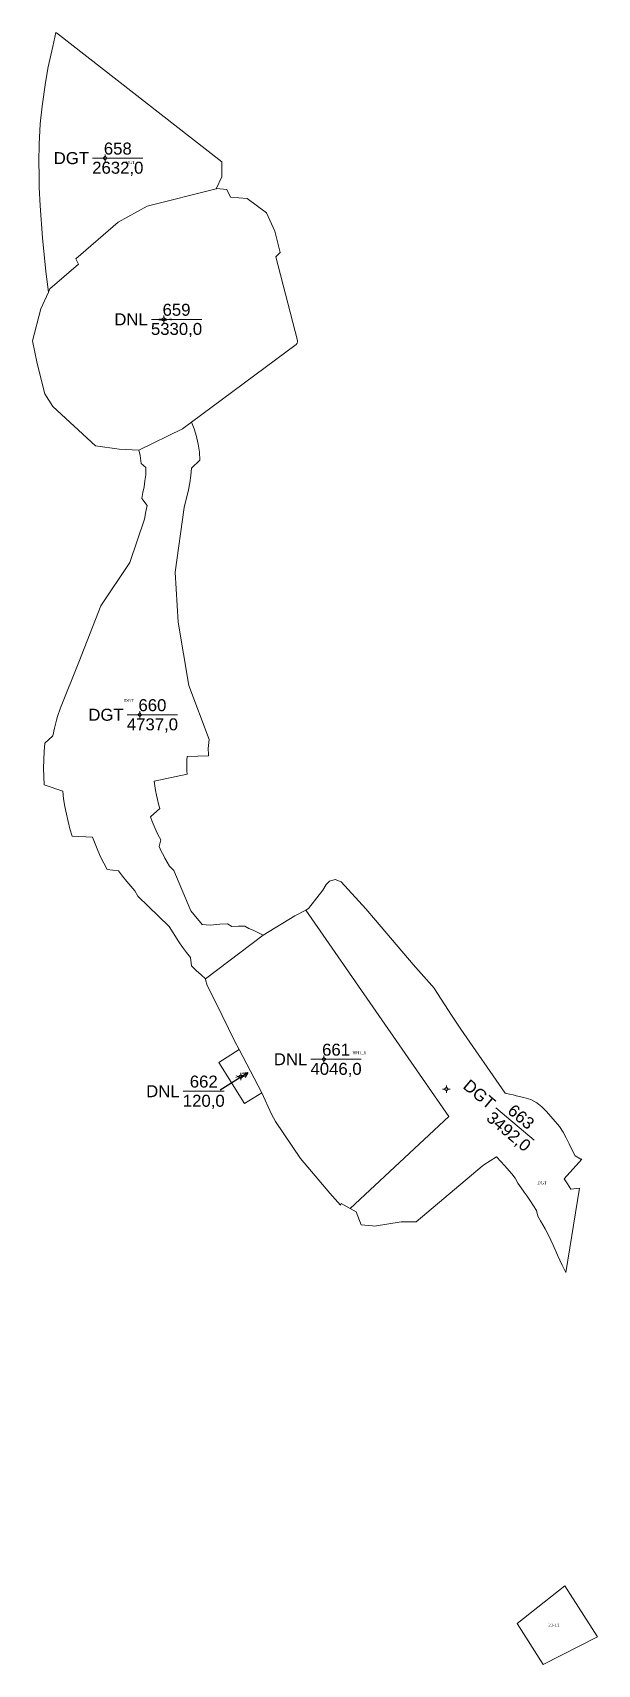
# Model space of a CAD drawing. Header units: metres. Extents: x 543427 to 545679, y 1843213 to 1844702.
# Drawn here: x 545491 to 545679, y 1843266 to 1843811 of the extents above; entities that cross this region are included whole.
import ezdxf
from ezdxf.enums import TextEntityAlignment as Align

# ---------------------------------------------------------------- set-up
doc = ezdxf.new("R2010")
doc.units = ezdxf.units.M
doc.header["$MEASUREMENT"] = 0
for name, color, linetype, lineweight in [('Level 10', 7, 'Continuous', 0), ('Level 11', 7, 'Continuous', 0), ('Level 13', 7, 'Continuous', 0), ('Level 2', 7, 'Continuous', 0), ('Level 28', 7, 'Continuous', 0), ('Level 30', 7, 'Continuous', 0), ('Level 4', 7, 'Continuous', 0)]:
    doc.layers.add(name, color=color, linetype=linetype, lineweight=lineweight)
doc.styles.get("Standard").update_dxf_attribs({"font": '', "height": 0.0015})
doc.styles.add('Style-Arial', font='arial.ttf')
doc.styles.add('Style-Times New Roman', font='times.ttf')
doc.styles.get('Standard').set_extended_font_data('.VnCourier NewH')
doc.dimstyles.get("Standard").update_dxf_attribs({"dimtxt": 0.0015, "dimasz": 0.18, "dimexe": 0.18, "dimexo": 0.0625, "dimgap": 0.09, "dimtad": 0, "dimtih": 1, "dimtoh": 1, "dimdec": 4, "dimzin": 0, "dimdsep": 46, "dimtxsty": 'Standard', "dimcen": 0.09, "dimadec": 0, "dimazin": 0, "dimtfac": 1, "dimtdec": 4, "dimtofl": 0, "dimtmove": 0, "dimatfit": 3, "dimfxl": 1, "dimtolj": 1, "dimtzin": 0, "dimarcsym": 0})

msp = doc.modelspace()

# ---------------------------------------------------------------- texts
at = {"layer": 'Level 13', "color": 5, "linetype": 'Continuous', "style": 'Style-Arial'}
msp.add_text('662', height=4, dxfattribs=at).set_placement((545548.04, 1843460.67), align=Align.MIDDLE_CENTER)
msp.add_text('663', height=4, rotation=320.0031, dxfattribs=at).set_placement((545654.02, 1843448.93), align=Align.MIDDLE_CENTER)
at = {"layer": 'Level 2', "color": 3, "linetype": 'Continuous', "style": 'Style-Arial'}
msp.add_text('DGT', height=4, rotation=320.0031, dxfattribs=at).set_placement((545644.6, 1843452.65), align=Align.MIDDLE_RIGHT)
msp.add_text('DNL', height=4, dxfattribs=at).set_placement((545539.98, 1843457.47), align=Align.MIDDLE_RIGHT)
at = {"layer": 'Level 28', "color": 1, "lineweight": 0, "style": 'Style-Times New Roman'}
for s, p in [('DGT', (545523.54, 1843767.5)), ('HH1_9', (545535.16, 1843715.1)), ('DGT', (545523.07, 1843587.85)), ('HH1_8', (545599.95, 1843470.26)), ('24-T1', (545560.43, 1843462.33)), ('DGT', (545661.01, 1843426.9)), ('23-T1', (545664.98, 1843279.27))]:
    msp.add_text(s, height=1, dxfattribs=at).set_placement(p, align=Align.MIDDLE_CENTER)
at = {"layer": 'Level 4', "color": 1, "linetype": 'Continuous', "style": 'Style-Arial'}
msp.add_text('120,0', height=4, dxfattribs=at).set_placement((545548.04, 1843454.27), align=Align.MIDDLE_CENTER)
msp.add_text('3492,0', height=4, rotation=320.0031, dxfattribs=at).set_placement((545649.91, 1843444.03), align=Align.MIDDLE_CENTER)

# ---------------------------------------------------------------- blocks, each defined once
blk = doc.blocks.new('TerminatorOpen')
at = {"color": 0, "linetype": 'ByBlock', "lineweight": -2}
for q in [(-1, 0.5), (-1, 0), (-1, -0.5)]:
    blk.add_line((0, 0), q, dxfattribs=at)
blk = doc.blocks.new('CENTRD_1')
at = {"layer": 'Level 11', "linetype": 'Continuous'}
h = blk.add_hatch(color=1, dxfattribs=at)
edge = h.paths.add_edge_path()
edge.add_arc((0, 0), 1.5, 0, 360)
at = {"layer": 'Level 11', "color": 1, "linetype": 'Continuous'}
for p, q in [((0, 6.2), (-6.3, 0)), ((0, 12.5), (0, 6.2)), ((6.2, 0), (0, 6.2)), ((-6.3, 0), (-12.5, 0)), ((-6.3, 0), (0, -6.3)), ((0, -6.3), (6.2, 0)), ((0, -6.3), (0, -12.5)), ((12.5, 0), (6.2, 0))]:
    blk.add_line(p, q, dxfattribs=at)
blk = doc.blocks.new('N_THUA_110')
at = {"layer": 'Level 13', "color": 1, "linetype": 'Continuous'}
blk.add_line((-4.18, 0), (12.64, 0), dxfattribs=at)
at = {"layer": 'Level 13', "color": 5, "linetype": 'Continuous', "style": 'Style-Arial'}
blk.add_text('658', height=4, dxfattribs=at).set_placement((4.23, 3.2), align=Align.MIDDLE_CENTER)
at = {"layer": 'Level 2', "color": 3, "linetype": 'Continuous', "style": 'Style-Arial'}
blk.add_text('DGT', height=4, dxfattribs=at).set_placement((-5.38, 0), align=Align.MIDDLE_RIGHT)
at = {"layer": 'Level 4', "color": 1, "linetype": 'Continuous', "style": 'Style-Arial'}
blk.add_text('2632,0', height=4, dxfattribs=at).set_placement((4.23, -3.2), align=Align.MIDDLE_CENTER)
blk = doc.blocks.new('N_THUA_111')
at = {"layer": 'Level 13', "color": 1, "linetype": 'Continuous'}
blk.add_line((-4.18, 0), (12.64, 0), dxfattribs=at)
at = {"layer": 'Level 13', "color": 5, "linetype": 'Continuous', "style": 'Style-Arial'}
blk.add_text('659', height=4, dxfattribs=at).set_placement((4.23, 3.2), align=Align.MIDDLE_CENTER)
at = {"layer": 'Level 2', "color": 3, "linetype": 'Continuous', "style": 'Style-Arial'}
blk.add_text('DNL', height=4, dxfattribs=at).set_placement((-5.38, 0), align=Align.MIDDLE_RIGHT)
at = {"layer": 'Level 4', "color": 1, "linetype": 'Continuous', "style": 'Style-Arial'}
blk.add_text('5330,0', height=4, dxfattribs=at).set_placement((4.23, -3.2), align=Align.MIDDLE_CENTER)
blk = doc.blocks.new('N_THUA_112')
at = {"layer": 'Level 13', "color": 1, "linetype": 'Continuous'}
blk.add_line((-4.19, 0), (12.63, 0), dxfattribs=at)
at = {"layer": 'Level 13', "color": 5, "linetype": 'Continuous', "style": 'Style-Arial'}
blk.add_text('660', height=4, dxfattribs=at).set_placement((4.22, 3.2), align=Align.MIDDLE_CENTER)
at = {"layer": 'Level 2', "color": 3, "linetype": 'Continuous', "style": 'Style-Arial'}
blk.add_text('DGT', height=4, dxfattribs=at).set_placement((-5.39, 0), align=Align.MIDDLE_RIGHT)
at = {"layer": 'Level 4', "color": 1, "linetype": 'Continuous', "style": 'Style-Arial'}
blk.add_text('4737,0', height=4, dxfattribs=at).set_placement((4.22, -3.2), align=Align.MIDDLE_CENTER)
blk = doc.blocks.new('N_THUA_113')
at = {"layer": 'Level 13', "color": 1, "linetype": 'Continuous'}
blk.add_line((-4.38, 0), (12.44, 0), dxfattribs=at)
at = {"layer": 'Level 13', "color": 5, "linetype": 'Continuous', "style": 'Style-Arial'}
blk.add_text('661', height=4, dxfattribs=at).set_placement((4.03, 3.2), align=Align.MIDDLE_CENTER)
at = {"layer": 'Level 2', "color": 3, "linetype": 'Continuous', "style": 'Style-Arial'}
blk.add_text('DNL', height=4, dxfattribs=at).set_placement((-5.58, 0), align=Align.MIDDLE_RIGHT)
at = {"layer": 'Level 4', "color": 1, "linetype": 'Continuous', "style": 'Style-Arial'}
blk.add_text('4046,0', height=4, dxfattribs=at).set_placement((4.03, -3.2), align=Align.MIDDLE_CENTER)

# ---------------------------------------------------------------- linework, layer by layer
at = {"layer": 'Level 10', "color": 1, "lineweight": 0, "flags": 128}
msp.add_lwpolyline([(545679.48, 1843275.39), (545668.57, 1843292.38), (545652.65, 1843279.79), (545661.4, 1843266.15), (545679.48, 1843275.39)], dxfattribs=at)
at = {"layer": 'Level 13', "color": 1, "linetype": 'Continuous'}
for p, q in [((545541.18, 1843457.47), (545554.9, 1843457.47)), ((545645.52, 1843451.88), (545658.4, 1843441.07))]:
    msp.add_line(p, q, dxfattribs=at)
at = {"layer": 'Level 30', "color": 5, "lineweight": 0}
for p, q in [((545548.67, 1843494.95), (545567.84, 1843509.52)), ((545559.92, 1843471.35), (545567.45, 1843456.95))]:
    msp.add_line(p, q, dxfattribs=at)
at = {"layer": 'Level 30', "color": 5, "lineweight": 0, "flags": 128}
for points in [[(545552.14, 1843758.69), (545554.06, 1843762.65), (545554.07, 1843767.69), (545498.89, 1843810.7), (545498.66, 1843810.8), (545497.61, 1843806.18), (545496.14, 1843799.33), (545495.16, 1843794.2), (545494.03, 1843786.28), (545493.47, 1843780.36), (545493.11, 1843773.58), (545493, 1843767.79), (545493.03, 1843762.99), (545493.13, 1843759.2), (545493.41, 1843753), (545494.19, 1843742.36), (545495.34, 1843731.08), (545496.17, 1843724.19)], [(545496.17, 1843724.19), (545496.65, 1843725.26), (545506.22, 1843733.47), (545505.32, 1843735.27), (545519.45, 1843747.57), (545529.14, 1843752.84), (545552.14, 1843758.69)], [(545552.14, 1843758.69), (545552.33, 1843758.73), (545555.75, 1843758.49), (545556.96, 1843755.85), (545562.59, 1843755.47), (545568.95, 1843750.62), (545571.78, 1843744.55), (545573.57, 1843737.41), (545572.11, 1843735.95), (545579.38, 1843708.08), (545579.38, 1843707.55), (545579.24, 1843707.11), (545578.95, 1843706.75), (545543.96, 1843680.76)], [(545496.17, 1843724.19), (545493.69, 1843718.64), (545490.9, 1843707.95), (545492.39, 1843700.37), (545494.94, 1843690.19), (545497.66, 1843685.97), (545511.88, 1843672.91), (545519.76, 1843671.76), (545526.34, 1843671.47)], [(545526.34, 1843671.47), (545540.95, 1843678.52), (545543.96, 1843680.76)], [(545543.96, 1843680.76), (545544.81, 1843678.56), (545545.57, 1843676), (545545.72, 1843675.44), (545546.17, 1843673.4), (545546.58, 1843670.77), (545546.76, 1843668.1), (545543.96, 1843665.47), (545543.78, 1843663), (545543.44, 1843660.56), (545542.94, 1843658.15), (545541.49, 1843652.32), (545538.49, 1843630.73), (545539.54, 1843614.02), (545543.1, 1843592.84), (545549.9, 1843574.86), (545549.56, 1843571.82), (545549.57, 1843571.35), (545549.6, 1843570.38), (545549.66, 1843569.42), (545542.5, 1843569.14), (545542.41, 1843567.97), (545542.36, 1843566.79), (545542.35, 1843565.62), (545542.38, 1843564.44), (545542.45, 1843563.26), (545531.5, 1843560.91), (545531.69, 1843559.37), (545531.93, 1843557.84), (545532.23, 1843556.31), (545532.56, 1843554.81), (545532.96, 1843553.32), (545533.4, 1843551.83), (545530.21, 1843549.06), (545530.8, 1843547.49), (545531.44, 1843545.94), (545532.13, 1843544.41), (545532.87, 1843542.91), (545533.66, 1843541.42), (545533.12, 1843539.14), (545533.86, 1843537.57), (545534.67, 1843536.01), (545535.09, 1843535.24), (545536.6, 1843532.63), (545538.01, 1843531.18), (545543.7, 1843517.66), (545547.46, 1843513.07), (545550.2, 1843512.9), (545553.38, 1843513.27), (545555.92, 1843513.31), (545557.39, 1843512.48), (545559.67, 1843512.54), (545561.75, 1843512.54), (545563.05, 1843511.75), (545564.54, 1843511.23), (545565.23, 1843510.92), (545565.9, 1843510.59), (545567.2, 1843509.89), (545567.84, 1843509.52)], [(545526.34, 1843671.47), (545526.48, 1843670.97), (545526.56, 1843670.69), (545526.78, 1843669.65), (545527.19, 1843666.98), (545528.69, 1843665.61), (545528.7, 1843664.15), (545528.65, 1843663.18), (545528.42, 1843661.23), (545528.14, 1843659.2), (545527.73, 1843657.29), (545527.38, 1843655.32), (545529.1, 1843652.91), (545528.75, 1843650.94), (545528.22, 1843648.45), (545523.35, 1843633.95), (545513.63, 1843619.52), (545506.36, 1843600.63), (545500.17, 1843585.41), (545499.24, 1843582.5), (545498.89, 1843581.27), (545498.22, 1843578.66), (545497.64, 1843576.03), (545494.92, 1843573.59), (545494.71, 1843570.83), (545494.59, 1843568.06), (545494.57, 1843565.29), (545494.63, 1843562.52), (545494.79, 1843559.75), (545500.95, 1843557.63), (545501.26, 1843555.08), (545501.66, 1843552.54), (545502.16, 1843549.98), (545502.72, 1843547.5), (545503.37, 1843545.02), (545504.11, 1843542.55), (545510.91, 1843542.23), (545511.73, 1843540.02), (545512.63, 1843537.84), (545513.6, 1843535.68), (545514.64, 1843533.57), (545515.75, 1843531.48), (545519.56, 1843531.01), (545520.92, 1843529.2), (545522.33, 1843527.45), (545525.06, 1843524.33), (545525.98, 1843522.53), (545536.44, 1843512.44), (545539.71, 1843507.3), (545540.94, 1843505.51), (545542.23, 1843503.75), (545543.67, 1843502.12), (545543.94, 1843499.34), (545545.52, 1843497.77), (545547.16, 1843496.26), (545548.67, 1843494.95)], [(545582.13, 1843517.94), (545583.01, 1843518.41), (545587.83, 1843524.6), (545588.88, 1843526.43), (545590, 1843527.58), (545591.89, 1843528.14), (545593.92, 1843527.35), (545602.11, 1843518.31), (545605.36, 1843514.57), (545617.96, 1843499.79), (545625.04, 1843491.7), (545625.13, 1843491.58), (545630.81, 1843482.81), (545633.93, 1843478.13), (545648.65, 1843456.84), (545650.1, 1843456.46), (545651.4, 1843456.2), (545652.41, 1843455.94), (545654.87, 1843455.41), (545657.25, 1843454.73), (545659.21, 1843453.59), (545660.93, 1843452.2), (545662.49, 1843450.64), (545663.97, 1843449.01), (545665.41, 1843447.35), (545666.16, 1843446.45), (545666.79, 1843445.63), (545668.02, 1843443.79), (545669.11, 1843441.85), (545670.09, 1843439.85), (545671.02, 1843437.81), (545672.04, 1843435.87), (545673.98, 1843434.81), (545674.32, 1843434.8), (545668.38, 1843428.22), (545669.51, 1843426.5), (545670.6, 1843424.76), (545673.49, 1843425.11), (545668.91, 1843396.97), (545667.77, 1843399.44), (545666.97, 1843401.09), (545666.21, 1843402.75), (545664.74, 1843406.1), (545663.94, 1843407.74), (545663.12, 1843409.37), (545661.99, 1843411.51), (545660.49, 1843414.19), (545659.56, 1843415.77), (545659.13, 1843417.65), (545658.15, 1843419.2), (545657.14, 1843420.74), (545656.02, 1843422.4), (545655.05, 1843423.77), (545653.98, 1843425.26), (545652.87, 1843426.73), (545652.01, 1843428.39), (545650.86, 1843429.83), (545648.48, 1843432.65), (545647.26, 1843434.03), (545645.82, 1843435.61), (545641.57, 1843432.93), (545641.03, 1843432.46), (545619.02, 1843413.86), (545613.94, 1843413.83), (545605.07, 1843412.37), (545604.4, 1843412.54), (545600.63, 1843412.91), (545598.95, 1843417.19), (545596.93, 1843418.32)], [(545567.84, 1843509.52), (545578.43, 1843515.95), (545582.13, 1843517.94)], [(545582.13, 1843517.94), (545629.85, 1843448.98), (545596.93, 1843418.32)], [(545548.67, 1843494.95), (545548.63, 1843494.75), (545549.15, 1843492.8), (545552.09, 1843487.09), (545558.47, 1843474.01), (545559.92, 1843471.35)], [(545559.92, 1843471.35), (545553.06, 1843467.04), (545561.66, 1843453.32), (545567.45, 1843456.95)], [(545567.45, 1843456.95), (545570.7, 1843449.83), (545572, 1843447.3), (545580.33, 1843434.97), (545590.1, 1843423.42), (545593.65, 1843419.39), (545593.96, 1843419.97), (545596.93, 1843418.32)]]:
    msp.add_lwpolyline(points, dxfattribs=at)

# ---------------------------------------------------------------- block references
at = {"layer": 'Level 11', "color": 1, "linetype": 'Continuous', "xscale": 0.1, "yscale": 0.1, "zscale": 0.1}
for p in [(545515.11, 1843768.91), (545534.72, 1843715.1), (545526.68, 1843583.12), (545588.19, 1843468.13), (545560.41, 1843462.36), (545629.05, 1843458.17)]:
    msp.add_blockref('CENTRD_1', p, dxfattribs=at)
at = {"layer": 'Level 2', "color": 3, "linetype": 'Continuous'}
for name, p in [('N_THUA_110', (545515.11, 1843768.91)), ('N_THUA_111', (545534.72, 1843715.1)), ('N_THUA_112', (545526.68, 1843583.12)), ('N_THUA_113', (545588.19, 1843468.13))]:
    msp.add_blockref(name, p, dxfattribs=at)

msp.set_redraw_order([(e.dxf.handle, doc.entitydb.next_handle()) for e in msp.query("TEXT MTEXT ATTDEF DIMENSION ARC_DIMENSION")])  # texts and dimensions are drawn at this point

# ---------------------------------------------------------------- leaders
at = {"layer": 'Level 13', "color": 2, "linetype": 'Continuous'}
msp.add_leader([(545562.8, 1843463.59), (545553.49, 1843457.76)], dimstyle='Standard', override={"dimtxt": 4, "dimasz": 1.6, "dimgap": 2, "dimtad": 1, "dimtxsty": 'Style-Arial', "dimldrblk": 'TerminatorOpen'}, dxfattribs=at)
at = {"layer": 'Level 13', "color": 1, "linetype": 'Continuous'}
msp.add_leader([(545562.8, 1843463.59), (545553.49, 1843457.76)], dimstyle='Standard', override={"dimtxt": 4, "dimasz": 1.6, "dimgap": 2, "dimtad": 1, "dimtxsty": 'Style-Arial', "dimldrblk": 'TerminatorOpen'}, dxfattribs=at)
at = {"layer": 'Level 13', "color": 5, "linetype": 'Continuous'}
msp.add_leader([(545562.8, 1843463.59), (545553.5, 1843457.76)], dimstyle='Standard', override={"dimtxt": 4, "dimasz": 1.6, "dimgap": 2, "dimtad": 1, "dimtxsty": 'Style-Arial', "dimldrblk": 'TerminatorOpen'}, dxfattribs=at)

doc.saveas('drawing.dxf')
